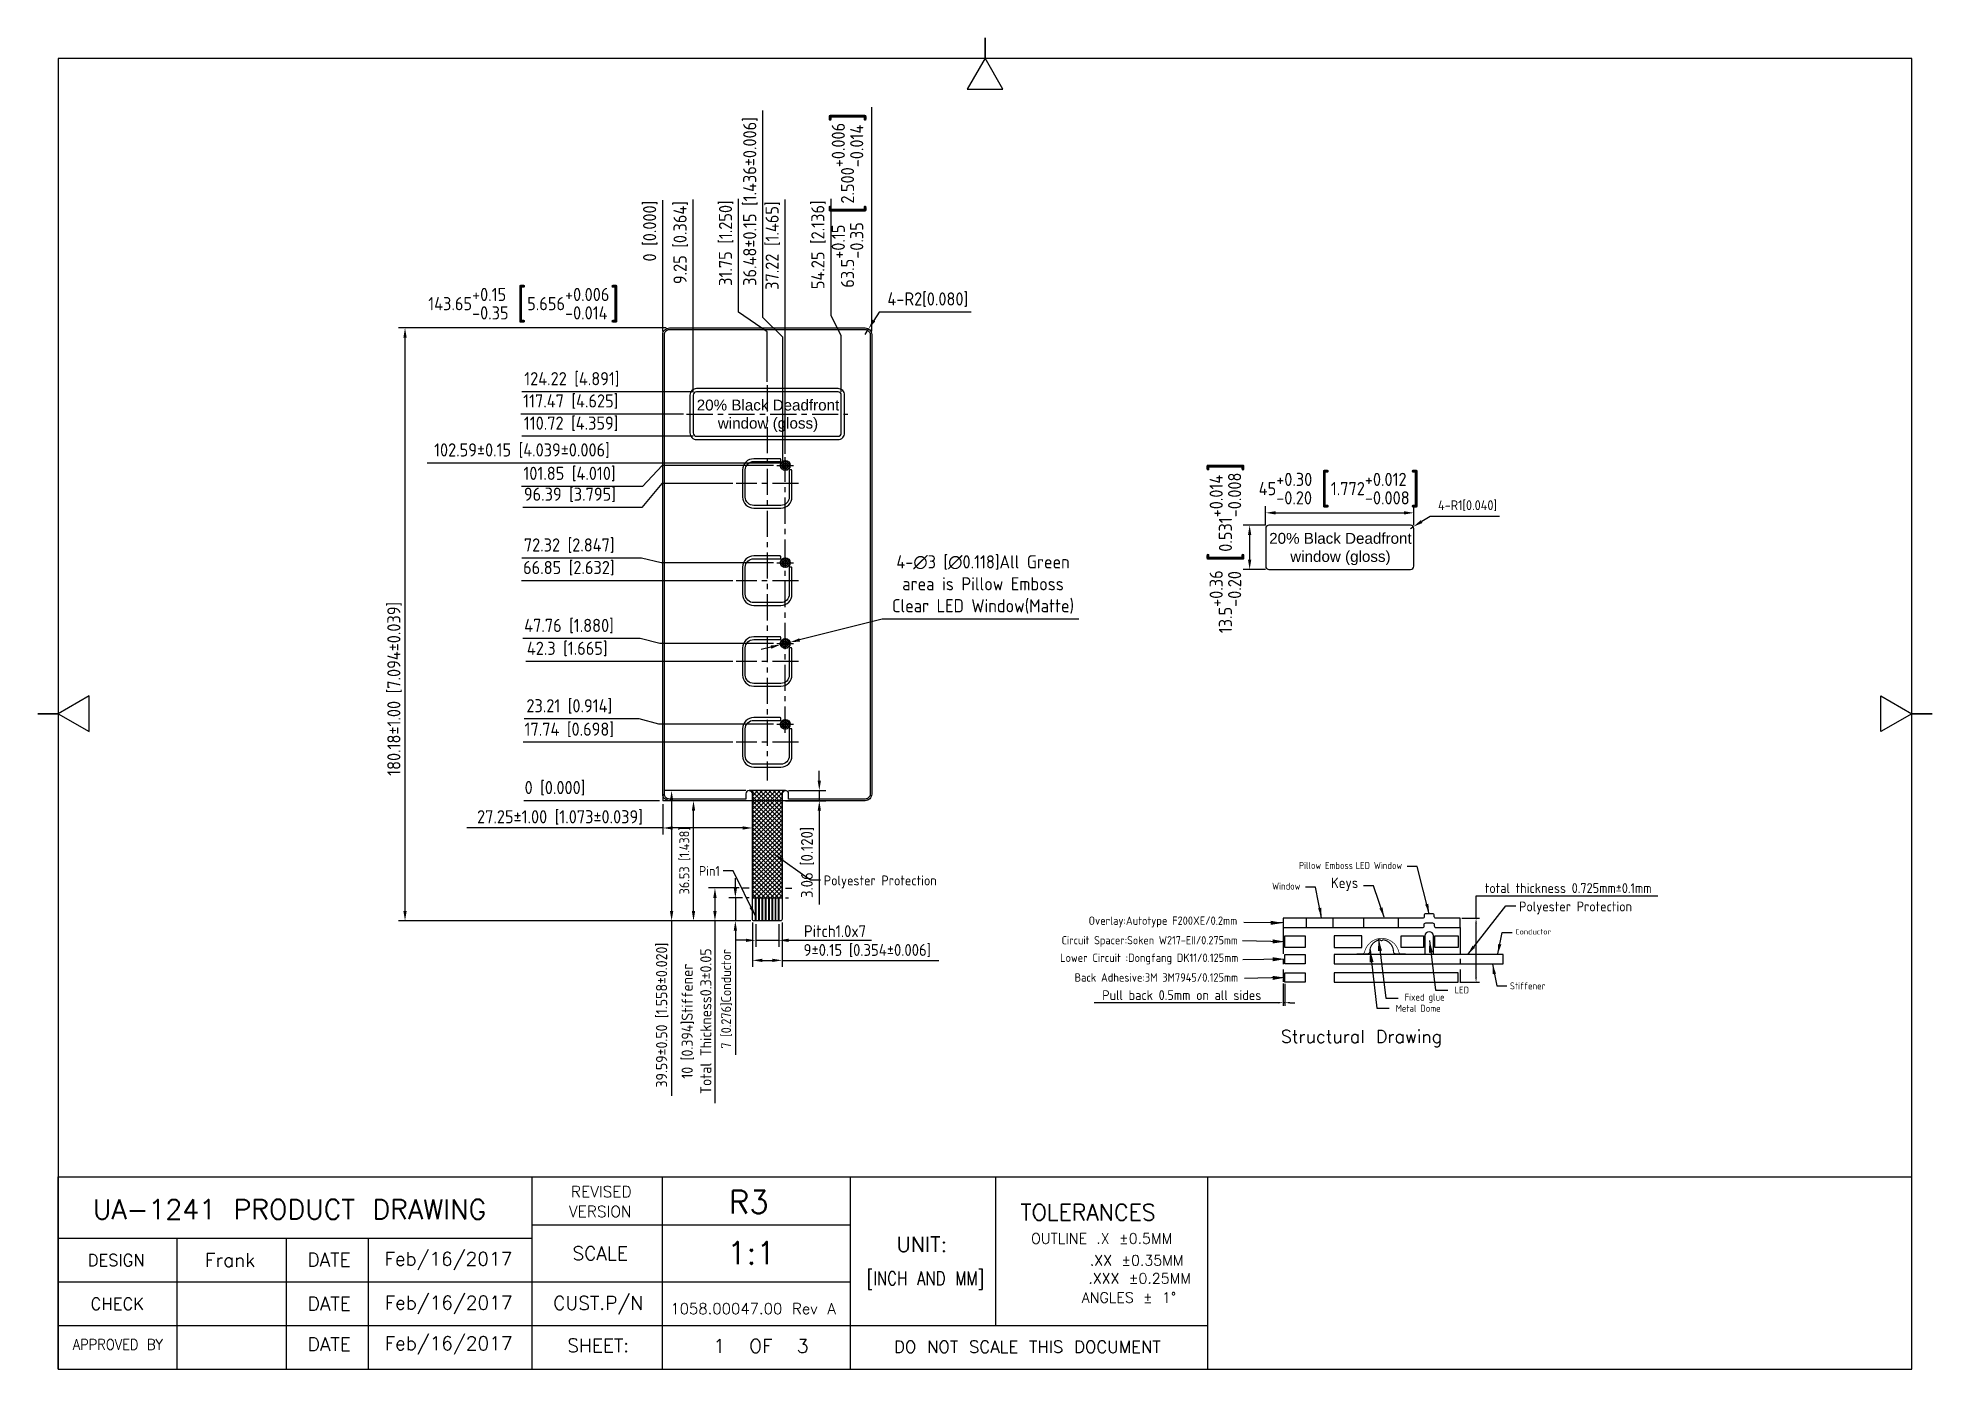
# Model space of a CAD drawing. Extents: x -6103 to 380, y -310 to 239.
# Drawn here: x -196 to 380, y -165 to 239 of the extents above; entities that cross this region are included whole.
import ezdxf
from ezdxf.enums import TextEntityAlignment as Align

# ---------------------------------------------------------------- set-up
doc = ezdxf.new("R2010")
doc.units = 0
doc.header["$LTSCALE"] = 0.25
doc.linetypes.add('CENTER', pattern=[50.8, 31.75, -6.35, 6.35, -6.35])
doc.layers.get('0').update_dxf_attribs({"linetype": 'CONTINUOUS'})
doc.layers.get('Defpoints').update_dxf_attribs({"linetype": 'CONTINUOUS'})
for name, color, linetype in [('CENTER', 1, 'CENTER'), ('circuit', 130, 'CONTINUOUS'), ('DIM', 6, 'CONTINUOUS'), ('Emboss', 3, 'CONTINUOUS'), ('MAIN', 7, 'CONTINUOUS'), ('OPP', 5, 'CONTINUOUS')]:
    doc.layers.add(name, color=color, linetype=linetype)
doc.styles.add('S1', font='txt.shx', dxfattribs={"bigfont": 'bigfont.shx'})
doc.styles.get("Standard").update_dxf_attribs({"font": 'ISOCP'})
doc.dimstyles.new('ISO-25_WS', dxfattribs={"dimtxt": 2.5, "dimasz": 2.5, "dimexe": 1.25, "dimexo": 0.625, "dimtad": 1, "dimdec": 4, "dimdsep": 46, "dimtxsty": 'Standard', "dimcen": 2.5, "dimadec": 0, "dimazin": 0, "dimtfac": 1, "dimtdec": 4, "dimtmove": 0, "dimatfit": 3, "dimfxl": 0, "dimtolj": 1, "dimtzin": 0, "dimarcsym": 0})

msp = doc.modelspace()

# ---------------------------------------------------------------- texts
at = {"style": 'S1'}
for s, height, p in [('UA-1241 PRODUCT DRAWING', 5.9774, (-178.999, -119.661)), ('TOLERANCES', 4.9155, (102.871, -120.029)), ('OUTLINE .X %%P0.5MM', 3.15093, (106.098, -127.117)), (' .XX %%P0.35MM', 3.15093, (121.135, -133.741)), ('   .XXX %%P0.25MM', 3.15093, (114.35, -139.251)), ('ANGLES %%p 1%%D', 3.15093, (121.478, -145.046))]:
    msp.add_text(s, height=height, dxfattribs=at).set_placement(p)
for s, height, p in [('REVISED ', 3.4135, (-22.977, -111.307)), ('R3', 6.897, (20.311, -114.442)), ('VERSION', 3.4135, (-24.821, -117.338)), ('1:1', 6.897, (21.104, -129.914)), ('UNIT:', 4.598, (72.889, -127.308)), ('DESIGN', 3.6469, (-171.926, -132.133)), ('Frank', 4.1382, (-137.335, -132.068)), ('DATE', 4.1382, (-107.262, -132.009)), ('Feb/16/2017', 4.1382, (-70.98, -132.009)), ('SCALE', 4.1382, (-24.839, -130.024)), ('CHECK', 3.6469, (-171.574, -145.422)), ('DATE', 4.1382, (-107.188, -145.33)), ('Feb/16/2017', 4.1382, (-70.906, -145.33)), ('CUST.P/N', 4.1382, (-25.48, -145.442)), ('1058.00047.00 Rev A', 3.31056, (21.609, -146.853)), ('Feb/16/2017', 4.1382, (-70.906, -157.641)), ('DATE', 4.1382, (-107.188, -157.641)), ('SHEET:', 4.1382, (-25.449, -158.042)), ('1  OF  3', 4.1382, (23.991, -158.167)), ('DO NOT SCALE THIS DOCUMENT', 3.6784, (104.949, -158.432))]:
    msp.add_text(s, height=height, dxfattribs=at).set_placement(p, align=Align.MIDDLE)
for s, height, width, p in [('[INCH AND MM]', 4.1382, 0.8, (73.966, -137.928)), ('APPROVED BY', 3.2186, 0.9, (-171.422, -157.733))]:
    msp.add_text(s, height=height, dxfattribs=dict(at, width=width)).set_placement(p, align=Align.MIDDLE)
at = {"layer": 'DIM', "style": 'S1'}
msp.add_text('Structural Drawing', height=3.8742, dxfattribs=at).set_placement((182.021, -66.115))
at = {"layer": 'DIM', "color": 3, "char_height": 3.3, "width": 69.02303, "attachment_point": 1, "style": 'S1'}
for insert in [(4.499, 129.339), (178.453, 88.845)]:
    msp.add_mtext('\\pt54.4;{\\fArial|b0|i0|c0|p34;20% Black Deadfront \\P     window (gloss)}', dxfattribs=dict(at, insert=insert))
at = {"layer": 'DIM'}
for s, insert, char_height, attachment_point in [('{\\Fisocp.shx|c1;Pillow Emboss\\f??|b0|i0|c0|p54; }LED Window', (218.827, -13.258), 2.112, 9), ('Pin1', (11.529, -15.367), 3, 9), ('{\\Fisocp.shx|c1;Keys}', (205.505, -20.005), 3.168, 9), (' Window', (187.905, -19.538), 2.112, 9), ('Overlay:Autotype F200XE/0.2mm', (168.74, -31.007), 2.54358, 9), ('{\\Fisocp.shx|c1;\\C6;Conductor}', (253.237, -31.474), 1.6896, 1), ('Lower Circuit :Dongfang DK11/0.125mm', (169.079, -42.276), 2.54358, 9), ('Fixed glue', (219.623, -52.517), 2.112, 4), ('LED', (234.78, -50.041), 2.112, 4), ('{\\Fisocp.shx|c1;\\C6;Stiffener}', (251.623, -47.724), 2.112, 1), ('{\\Fisocp.shx|c1;Metal Dome}', (216.916, -55.594), 2.112, 4)]:
    msp.add_mtext(s, dxfattribs=dict(at, insert=insert, char_height=char_height, attachment_point=attachment_point))
at = {"layer": 'DIM', "color": 1, "char_height": 3, "attachment_point": 7}
for insert in [(43.113, -19.15), (254.394, -27.06)]:
    msp.add_mtext('{\\Fisocp.shx|c1;\\C256;Polyester Protection}', dxfattribs=dict(at, insert=insert))
at = {"layer": 'DIM', "color": 3, "attachment_point": 9}
for s, insert, char_height in [('Circuit Spacer:Soken W217-EII/0.275mm', (168.912, -36.905), 2.48898), ('Back Adhesive:3M 3M7945/0.125mm', (169.02, -47.507), 2.54358)]:
    msp.add_mtext(s, dxfattribs=dict(at, insert=insert, char_height=char_height))

# ---------------------------------------------------------------- blocks, each defined once
blk = doc.blocks.new('*D0')
at = {"layer": 'Defpoints', "color": 0}
for p in [(3351.32, 299.45), (3373.09, 299.45), (3373.09, 299.45)]:
    blk.add_point(p, dxfattribs=at)
at = {"layer": 'DIM', "color": 0, "lineweight": -2}
blk.add_line((3372.09, 299.45), (3330.91, 299.45), dxfattribs=at)
at = {"layer": 'DIM', "color": 0, "insert": (3340.32, 303.25), "char_height": 4, "attachment_point": 5}
blk.add_mtext('\\A1;0 [0.000]', dxfattribs=at)
blk = doc.blocks.new('*D1')
at = {"layer": 'Defpoints', "color": 0}
for p in [(3360.27, 317.19), (3395.34, 317.19), (3373.09, 299.45)]:
    blk.add_point(p, dxfattribs=at)
at = {"layer": 'DIM', "color": 0, "lineweight": -2}
blk.add_line((3394.34, 317.19), (3330.66, 317.19), dxfattribs=at)
at = {"layer": 'DIM', "color": 0, "insert": (3344.66, 320.99), "char_height": 4, "attachment_point": 5}
blk.add_mtext('\\A1;17.74 [0.698]', dxfattribs=at)
blk = doc.blocks.new('*D2')
at = {"layer": 'Defpoints', "color": 0}
for p in [(3359.93, 324.29), (3407.77, 322.66), (3373.09, 299.45)]:
    blk.add_point(p, dxfattribs=at)
at = {"layer": 'DIM', "color": 0, "lineweight": -2}
for p, q in [((3365.93, 324.29), (3331.01, 324.29)), ((3371.93, 322.66), (3365.93, 324.29)), ((3406.77, 322.66), (3371.93, 322.66))]:
    blk.add_line(p, q, dxfattribs=at)
at = {"layer": 'DIM', "color": 0, "insert": (3344.67, 328.1), "char_height": 4, "attachment_point": 5}
blk.add_mtext('\\A1;23.21 [0.914]', dxfattribs=at)
blk = doc.blocks.new('*D3')
at = {"layer": 'Defpoints', "color": 0}
for p in [(3358.24, 341.75), (3395.34, 341.75), (3373.09, 299.45)]:
    blk.add_point(p, dxfattribs=at)
at = {"layer": 'DIM', "color": 0, "lineweight": -2}
blk.add_line((3394.34, 341.75), (3331.44, 341.75), dxfattribs=at)
at = {"layer": 'DIM', "color": 0, "insert": (3344.04, 345.55), "char_height": 4, "attachment_point": 5}
blk.add_mtext('\\A1;42.3 [1.665]', dxfattribs=at)
blk = doc.blocks.new('*D4')
at = {"layer": 'Defpoints', "color": 0}
for p in [(3360.18, 348.71), (3407.77, 347.21), (3373.09, 299.45)]:
    blk.add_point(p, dxfattribs=at)
at = {"layer": 'DIM', "color": 0, "lineweight": -2}
for p, q in [((3366.18, 348.71), (3330.58, 348.71)), ((3372.18, 347.21), (3366.18, 348.71)), ((3406.77, 347.21), (3372.18, 347.21))]:
    blk.add_line(p, q, dxfattribs=at)
at = {"layer": 'DIM', "color": 0, "insert": (3344.58, 352.51), "char_height": 4, "attachment_point": 5}
blk.add_mtext('\\A1;47.76 [1.880]', dxfattribs=at)
blk = doc.blocks.new('*D5')
at = {"layer": 'Defpoints', "color": 0}
for p in [(3360.44, 366.3), (3395.34, 366.3), (3373.09, 299.45)]:
    blk.add_point(p, dxfattribs=at)
at = {"layer": 'DIM', "color": 0, "lineweight": -2}
blk.add_line((3394.34, 366.3), (3330.2, 366.3), dxfattribs=at)
at = {"layer": 'DIM', "color": 0, "insert": (3344.52, 370.1), "char_height": 4, "attachment_point": 5}
blk.add_mtext('\\A1;66.85 [2.632]', dxfattribs=at)
blk = doc.blocks.new('*D6')
at = {"layer": 'Defpoints', "color": 0}
for p in [(3360.64, 373.15), (3407.77, 371.77), (3373.09, 299.45)]:
    blk.add_point(p, dxfattribs=at)
at = {"layer": 'DIM', "color": 0, "lineweight": -2}
for p, q in [((3366.64, 373.15), (3330.24, 373.15)), ((3372.64, 371.77), (3366.64, 373.15)), ((3406.77, 371.77), (3372.64, 371.77))]:
    blk.add_line(p, q, dxfattribs=at)
at = {"layer": 'DIM', "color": 0, "insert": (3344.64, 376.95), "char_height": 4, "attachment_point": 5}
blk.add_mtext('\\A1;72.32 [2.847]', dxfattribs=at)
blk = doc.blocks.new('*D7')
at = {"layer": 'Defpoints', "color": 0}
for p in [(3395.34, 395.84), (3360.75, 388.58), (3373.09, 299.45)]:
    blk.add_point(p, dxfattribs=at)
at = {"layer": 'DIM', "color": 0, "lineweight": -2}
for p, q in [((3372.75, 395.84), (3366.75, 388.58)), ((3394.34, 395.84), (3372.75, 395.84)), ((3366.75, 388.58), (3330.56, 388.58))]:
    blk.add_line(p, q, dxfattribs=at)
at = {"layer": 'DIM', "color": 0, "insert": (3344.85, 392.38), "char_height": 4, "attachment_point": 5}
blk.add_mtext('\\A1;96.39 [3.795]', dxfattribs=at)
blk = doc.blocks.new('*D8')
at = {"layer": 'Defpoints', "color": 0}
for p in [(3407.77, 401.3), (3360.93, 394.91), (3373.09, 299.45)]:
    blk.add_point(p, dxfattribs=at)
at = {"layer": 'DIM', "color": 0, "lineweight": -2}
for p, q in [((3372.93, 401.3), (3366.93, 394.91)), ((3406.77, 401.3), (3372.93, 401.3)), ((3366.93, 394.91), (3330.13, 394.91))]:
    blk.add_line(p, q, dxfattribs=at)
at = {"layer": 'DIM', "color": 0, "insert": (3344.73, 398.71), "char_height": 4, "attachment_point": 5}
blk.add_mtext('\\A1;101.85 [4.010]', dxfattribs=at)
blk = doc.blocks.new('*D9')
at = {"layer": 'Defpoints', "color": 0}
for p in [(3361.91, 416.92), (3380.34, 416.92), (3373.09, 299.45)]:
    blk.add_point(p, dxfattribs=at)
at = {"layer": 'DIM', "color": 0, "lineweight": -2}
blk.add_line((3379.34, 416.92), (3329.91, 416.92), dxfattribs=at)
at = {"layer": 'DIM', "color": 0, "insert": (3345.11, 420.72), "char_height": 4, "attachment_point": 5}
blk.add_mtext('\\A1;117.47 [4.625]', dxfattribs=at)
blk = doc.blocks.new('*D10')
at = {"layer": 'Defpoints', "color": 0}
for p in [(3363.22, 443.1), (3375.09, 443.1), (3373.09, 299.45)]:
    blk.add_point(p, dxfattribs=at)
at = {"layer": 'DIM', "color": 0, "lineweight": -2}
blk.add_line((3374.09, 443.1), (3300.42, 443.1), dxfattribs=at)
at = {"layer": 'DIM', "color": 0, "insert": (3331.02, 449.98), "char_height": 4, "attachment_point": 5}
blk.add_mtext('\\A1;143.65\\S+0.15^ -0.35; {\\o\\l\\H9.600000;[}5.656\\S+0.006^ -0.014;{\\o\\l\\H9.600000;]}', dxfattribs=at)
blk = doc.blocks.new('*D11')
at = {"layer": 'Defpoints', "color": 0}
for p in [(3373.09, 461.51), (3373.09, 441.1), (3373.09, 299.45)]:
    blk.add_point(p, dxfattribs=at)
at = {"layer": 'DIM', "color": 0, "lineweight": -2}
blk.add_line((3373.09, 442.1), (3373.09, 481.91), dxfattribs=at)
at = {"layer": 'DIM', "color": 0, "insert": (3369.29, 472.51), "char_height": 4, "attachment_point": 5, "rotation": 90}
blk.add_mtext('\\A1;0 [0.000]', dxfattribs=at)
blk = doc.blocks.new('*D12')
at = {"layer": 'Defpoints', "color": 0}
for p in [(3396.14, 453.87), (3404.84, 425.67), (3373.09, 299.45)]:
    blk.add_point(p, dxfattribs=at)
at = {"layer": 'DIM', "color": 0, "lineweight": -2}
for p, q in [((3396.14, 447.87), (3396.14, 482.27)), ((3404.84, 441.87), (3396.14, 447.87)), ((3404.84, 426.67), (3404.84, 441.87))]:
    blk.add_line(p, q, dxfattribs=at)
at = {"layer": 'DIM', "color": 0, "insert": (3392.34, 468.87), "char_height": 4, "attachment_point": 5, "rotation": 90}
blk.add_mtext('\\A1;31.75 [1.250]', dxfattribs=at)
blk = doc.blocks.new('*D13')
at = {"layer": 'Defpoints', "color": 0}
for p in [(3410.31, 452.5), (3410.31, 403.84), (3373.09, 299.45)]:
    blk.add_point(p, dxfattribs=at)
at = {"layer": 'DIM', "color": 0, "lineweight": -2}
blk.add_line((3410.31, 404.84), (3410.31, 482.1), dxfattribs=at)
at = {"layer": 'DIM', "color": 0, "insert": (3406.51, 468.1), "char_height": 4, "attachment_point": 5, "rotation": 90}
blk.add_mtext('\\A1;37.22 [1.465]', dxfattribs=at)
blk = doc.blocks.new('*D14')
at = {"layer": 'Defpoints', "color": 0}
for p in [(3436.59, 452.32), (3436.59, 441.1), (3373.09, 299.45)]:
    blk.add_point(p, dxfattribs=at)
at = {"layer": 'DIM', "color": 0, "lineweight": -2}
blk.add_line((3436.59, 442.1), (3436.59, 510.16), dxfattribs=at)
at = {"layer": 'DIM', "color": 0, "insert": (3429.71, 482.04), "char_height": 4, "attachment_point": 5, "rotation": 90}
blk.add_mtext('\\A1;63.5\\S+0.15^ -0.35; {\\o\\l\\H9.600000;[}2.500\\S+0.006^ -0.014;{\\o\\l\\H9.600000;]}', dxfattribs=at)
blk = doc.blocks.new('*D15')
at = {"layer": 'Defpoints', "color": 0}
for p in [(3382.34, 454.32), (3382.34, 422.67), (3373.09, 299.45)]:
    blk.add_point(p, dxfattribs=at)
at = {"layer": 'DIM', "color": 0, "lineweight": -2}
blk.add_line((3382.34, 423.67), (3382.34, 482.09), dxfattribs=at)
at = {"layer": 'DIM', "color": 0, "insert": (3378.54, 469.01), "char_height": 4, "attachment_point": 5, "rotation": 90}
blk.add_mtext('\\A1;9.25 [0.364]', dxfattribs=at)
blk = doc.blocks.new('*D16')
at = {"layer": 'Defpoints', "color": 0}
for p in [(3362.26, 423.67), (3383.34, 423.67), (3373.09, 299.45)]:
    blk.add_point(p, dxfattribs=at)
at = {"layer": 'DIM', "color": 0, "lineweight": -2}
blk.add_line((3382.34, 423.67), (3330.24, 423.67), dxfattribs=at)
at = {"layer": 'DIM', "color": 0, "insert": (3345.45, 427.47), "char_height": 4, "attachment_point": 5}
blk.add_mtext('\\A1;124.22 [4.891]', dxfattribs=at)
blk = doc.blocks.new('*D17')
at = {"layer": 'Defpoints', "color": 0}
for p in [(3424.21, 452.75), (3427.34, 422.67), (3373.09, 299.45)]:
    blk.add_point(p, dxfattribs=at)
at = {"layer": 'DIM', "color": 0, "lineweight": -2}
for p, q in [((3424.21, 446.75), (3424.21, 482.35)), ((3427.34, 440.75), (3424.21, 446.75)), ((3427.34, 423.67), (3427.34, 440.75))]:
    blk.add_line(p, q, dxfattribs=at)
at = {"layer": 'DIM', "color": 0, "insert": (3420.41, 468.35), "char_height": 4, "attachment_point": 5, "rotation": 90}
blk.add_mtext('\\A1;54.25 [2.136]', dxfattribs=at)
blk = doc.blocks.new('*D18')
at = {"layer": 'Defpoints', "color": 0}
for p in [(3361.82, 410.17), (3383.34, 410.17), (3373.09, 299.45)]:
    blk.add_point(p, dxfattribs=at)
at = {"layer": 'DIM', "color": 0, "lineweight": -2}
blk.add_line((3382.34, 410.17), (3330.21, 410.17), dxfattribs=at)
at = {"layer": 'DIM', "color": 0, "insert": (3345.22, 413.97), "char_height": 4, "attachment_point": 5}
blk.add_mtext('\\A1;110.72 [4.359]', dxfattribs=at)
blk = doc.blocks.new('*D19')
at = {"layer": 'Defpoints', "color": 0}
for p in [(3434.59, 441.1), (3435.64, 442.8)]:
    blk.add_point(p, dxfattribs=at)
at = {"layer": 'DIM', "color": 0, "lineweight": -2}
for p, q in [((3438.81, 447.9), (3437.23, 445.35)), ((3466.81, 447.9), (3438.81, 447.9)), ((3434.59, 441.1), (3435.64, 442.8))]:
    blk.add_line(p, q, dxfattribs=at)
at = {"layer": 'DIM', "color": 0}
blk.add_solid([(3436.8, 445.61), (3437.65, 445.08), (3435.64, 442.8)], dxfattribs=at)
at = {"layer": 'DIM', "color": 0, "insert": (3453.61, 451.7), "char_height": 4, "attachment_point": 5}
blk.add_mtext('\\A1;4-R2[0.080]', dxfattribs=at)
blk = doc.blocks.new('*D20')
at = {"layer": 'Defpoints', "color": 0}
for p in [(3601.29, 386.91), (3556.29, 382.18), (3601.29, 382.18)]:
    blk.add_point(p, dxfattribs=at)
at = {"layer": 'DIM', "color": 0, "lineweight": -2}
for p, q in [((3556.29, 383.18), (3556.29, 388.91)), ((3559.29, 386.91), (3598.29, 386.91)), ((3601.29, 383.18), (3601.29, 388.91))]:
    blk.add_line(p, q, dxfattribs=at)
at = {"layer": 'DIM', "color": 0}
for points in [[(3559.29, 387.41), (3559.29, 386.41), (3556.29, 386.91)], [(3598.29, 387.41), (3598.29, 386.41), (3601.29, 386.91)]]:
    blk.add_solid(points, dxfattribs=at)
at = {"layer": 'DIM', "color": 0, "insert": (3578.79, 393.79), "char_height": 4, "attachment_point": 5}
blk.add_mtext('\\A1;45\\S+0.30^ -0.20; {\\o\\l\\H9.600000;[}1.772\\S+0.012^ -0.008;{\\o\\l\\H9.600000;]}', dxfattribs=at)
blk = doc.blocks.new('*D21')
at = {"layer": 'Defpoints', "color": 0}
for p in [(3557.29, 383.18), (3551.42, 369.68), (3557.29, 369.68)]:
    blk.add_point(p, dxfattribs=at)
at = {"layer": 'DIM', "color": 0, "lineweight": -2}
for p, q in [((3556.29, 383.18), (3549.42, 383.18)), ((3551.42, 380.18), (3551.42, 372.68)), ((3556.29, 369.68), (3549.42, 369.68))]:
    blk.add_line(p, q, dxfattribs=at)
at = {"layer": 'DIM', "color": 0}
for points in [[(3550.92, 380.18), (3551.92, 380.18), (3551.42, 383.18)], [(3550.92, 372.68), (3551.92, 372.68), (3551.42, 369.68)]]:
    blk.add_solid(points, dxfattribs=at)
at = {"layer": 'DIM', "color": 0, "insert": (3544.54, 376.43), "char_height": 4, "attachment_point": 5, "rotation": 90}
blk.add_mtext('\\A1;13.5\\S+0.36^ -0.20; {\\o\\l\\H9.600000;[}0.531\\S+0.014^ -0.008;{\\o\\l\\H9.600000;]}', dxfattribs=at)
blk = doc.blocks.new('*D22')
at = {"layer": 'Defpoints', "color": 0}
for p in [(3600.29, 382.18), (3601.15, 382.7)]:
    blk.add_point(p, dxfattribs=at)
at = {"layer": 'DIM', "color": 0, "lineweight": -2}
for p, q in [((3606.27, 385.83), (3603.71, 384.26)), ((3627.37, 385.83), (3606.27, 385.83)), ((3600.29, 382.18), (3601.15, 382.7))]:
    blk.add_line(p, q, dxfattribs=at)
at = {"layer": 'DIM', "color": 0}
blk.add_solid([(3603.45, 384.69), (3603.97, 383.84), (3601.15, 382.7)], dxfattribs=at)
at = {"layer": 'DIM', "color": 0, "insert": (3617.62, 389.08), "char_height": 3, "attachment_point": 5}
blk.add_mtext('\\A1;4-R1[0.040]', dxfattribs=at)
blk = doc.blocks.new('*D23')
at = {"layer": 'Defpoints', "color": 0}
for p in [(3408.85, 346.85), (3411.76, 347.58)]:
    blk.add_point(p, dxfattribs=at)
at = {"layer": 'DIM', "color": 0, "lineweight": -2}
for p, q in [((3439.71, 354.59), (3414.67, 348.31)), ((3499.49, 354.59), (3439.71, 354.59)), ((3405.94, 346.12), (3403.03, 345.39)), ((3408.85, 346.85), (3411.76, 347.58))]:
    blk.add_line(p, q, dxfattribs=at)
at = {"layer": 'DIM', "color": 0}
for points in [[(3405.82, 346.6), (3406.06, 345.63), (3408.85, 346.85)], [(3414.55, 348.79), (3414.79, 347.82), (3411.76, 347.58)]]:
    blk.add_solid(points, dxfattribs=at)
at = {"layer": 'DIM', "color": 0, "insert": (3470.4, 365.16), "char_height": 4, "attachment_point": 5}
blk.add_mtext('\\A1;4-∅3 [∅0.118]{\\C6;All Green \\Parea is Pillow Emboss\\P\\Fisocp.shx|c1;\\C3;Clear LED Window(Matte)}', dxfattribs=at)
blk = doc.blocks.new('*D24')
at = {"layer": 'Defpoints', "color": 0}
for p in [(3409.34, 299.45), (3410.34, 302.51), (3420.65, 299.45)]:
    blk.add_point(p, dxfattribs=at)
at = {"layer": 'DIM', "color": 0, "lineweight": -2}
for p, q in [((3420.65, 305.51), (3420.65, 308.51)), ((3410.34, 299.45), (3422.65, 299.45)), ((3411.34, 302.51), (3422.65, 302.51)), ((3420.65, 302.51), (3420.65, 299.45)), ((3420.65, 296.45), (3420.65, 267.93))]:
    blk.add_line(p, q, dxfattribs=at)
at = {"layer": 'DIM', "color": 0}
for points in [[(3420.15, 305.51), (3421.15, 305.51), (3420.65, 302.51)], [(3420.15, 296.45), (3421.15, 296.45), (3420.65, 299.45)]]:
    blk.add_solid(points, dxfattribs=at)
at = {"layer": 'DIM', "color": 0, "insert": (3417.07, 280.69), "char_height": 3.6, "attachment_point": 5, "rotation": 90}
blk.add_mtext('\\A1;3.06 [0.120]', dxfattribs=at)
blk = doc.blocks.new('*D25')
at = {"layer": 'Defpoints', "color": 0}
for p in [(3375.77, 302.51), (3399.34, 302.51), (3400.84, 262.93)]:
    blk.add_point(p, dxfattribs=at)
at = {"layer": 'DIM', "color": 0, "lineweight": -2}
for p, q in [((3398.34, 302.51), (3373.77, 302.51)), ((3375.77, 299.51), (3375.77, 265.93)), ((3399.84, 262.93), (3373.77, 262.93)), ((3375.77, 262.93), (3375.77, 209.82))]:
    blk.add_line(p, q, dxfattribs=at)
at = {"layer": 'DIM', "color": 0}
for points in [[(3375.27, 299.51), (3376.27, 299.51), (3375.77, 302.51)], [(3375.27, 265.93), (3376.27, 265.93), (3375.77, 262.93)]]:
    blk.add_solid(points, dxfattribs=at)
at = {"layer": 'DIM', "color": 0, "insert": (3372.9, 234.3), "char_height": 3.4, "attachment_point": 5, "rotation": 90}
blk.add_mtext('\\A1;39.59±0.50 [1.558±0.020]', dxfattribs=at)
blk = doc.blocks.new('*D26')
at = {"layer": 'Defpoints', "color": 0}
for p in [(3395.14, 269.93), (3398.34, 269.93), (3400.84, 262.93)]:
    blk.add_point(p, dxfattribs=at)
at = {"layer": 'DIM', "color": 0, "lineweight": -2}
for p, q in [((3395.14, 272.93), (3395.14, 275.93)), ((3397.34, 269.93), (3393.14, 269.93)), ((3395.14, 269.93), (3395.14, 262.93)), ((3399.84, 262.93), (3393.14, 262.93)), ((3395.14, 259.93), (3395.14, 222.23))]:
    blk.add_line(p, q, dxfattribs=at)
at = {"layer": 'DIM', "color": 0}
for points in [[(3394.64, 272.93), (3395.64, 272.93), (3395.14, 269.93)], [(3394.64, 259.93), (3395.64, 259.93), (3395.14, 262.93)]]:
    blk.add_solid(points, dxfattribs=at)
at = {"layer": 'DIM', "color": 0, "insert": (3392.49, 239.28), "char_height": 3, "attachment_point": 5, "rotation": 90}
blk.add_mtext('\\A1;7 [0.276]{\\Fisocp.shx|c1;Conductor}', dxfattribs=at)
blk = doc.blocks.new('*D27')
at = {"layer": 'Defpoints', "color": 0}
for p in [(3397.34, 272.93), (3388.94, 262.93), (3400.84, 262.93)]:
    blk.add_point(p, dxfattribs=at)
at = {"layer": 'DIM', "color": 0, "lineweight": -2}
for p, q in [((3396.34, 272.93), (3386.94, 272.93)), ((3388.94, 269.93), (3388.94, 265.93)), ((3399.84, 262.93), (3386.94, 262.93)), ((3388.94, 262.93), (3388.94, 207.58))]:
    blk.add_line(p, q, dxfattribs=at)
at = {"layer": 'DIM', "color": 0}
for points in [[(3388.44, 269.93), (3389.44, 269.93), (3388.94, 272.93)], [(3388.44, 265.93), (3389.44, 265.93), (3388.94, 262.93)]]:
    blk.add_solid(points, dxfattribs=at)
at = {"layer": 'DIM', "color": 0, "insert": (3383.33, 232.46), "char_height": 3.4, "attachment_point": 5, "rotation": 90}
blk.add_mtext('\\A1;10 [0.394]{\\Fisocp.shx|c1;Stiffener\\PTotal Thickness0.3%%p0.05}', dxfattribs=at)
blk = doc.blocks.new('*D28')
at = {"layer": 'Defpoints', "color": 0}
for p in [(3400.34, 263.43), (3409.34, 263.43), (3409.34, 250.94)]:
    blk.add_point(p, dxfattribs=at)
at = {"layer": 'DIM', "color": 0, "lineweight": -2}
for p, q in [((3400.34, 262.43), (3400.34, 248.94)), ((3409.34, 262.43), (3409.34, 248.94)), ((3403.34, 250.94), (3406.34, 250.94)), ((3409.34, 250.94), (3456.98, 250.94))]:
    blk.add_line(p, q, dxfattribs=at)
at = {"layer": 'DIM', "color": 0}
for points in [[(3403.34, 251.44), (3403.34, 250.44), (3400.34, 250.94)], [(3406.34, 251.44), (3406.34, 250.44), (3409.34, 250.94)]]:
    blk.add_solid(points, dxfattribs=at)
at = {"layer": 'DIM', "color": 0, "insert": (3435.21, 253.92), "char_height": 3.6, "attachment_point": 5}
blk.add_mtext('\\A1;9±0.15 [0.354±0.006]', dxfattribs=at)
blk = doc.blocks.new('*D29')
at = {"layer": 'Defpoints', "color": 0}
for p in [(3401.34, 262.93), (3408.34, 262.93), (3408.34, 257.03)]:
    blk.add_point(p, dxfattribs=at)
at = {"layer": 'DIM', "color": 0, "lineweight": -2}
for p, q in [((3401.34, 261.93), (3401.34, 255.03)), ((3408.34, 261.93), (3408.34, 255.03)), ((3398.34, 257.03), (3395.34, 257.03)), ((3401.34, 257.03), (3408.34, 257.03)), ((3411.34, 257.03), (3436.5, 257.03))]:
    blk.add_line(p, q, dxfattribs=at)
at = {"layer": 'DIM', "color": 0}
for points in [[(3398.34, 257.53), (3398.34, 256.53), (3401.34, 257.03)], [(3411.34, 257.53), (3411.34, 256.53), (3408.34, 257.03)]]:
    blk.add_solid(points, dxfattribs=at)
at = {"layer": 'DIM', "color": 0, "insert": (3425.42, 259.83), "char_height": 3.6, "attachment_point": 5}
blk.add_mtext('\\A1;Pitch1.0x7', dxfattribs=at)
blk = doc.blocks.new('*D30')
at = {"layer": 'Defpoints', "color": 0}
for p in [(3561.57, 244.42), (3562.15, 244.29), (3561.57, 238.08)]:
    blk.add_point(p, dxfattribs=at)
at = {"layer": 'DIM', "color": 0, "lineweight": -2}
for p, q in [((3561.57, 243.92), (3561.57, 237.08)), ((3562.15, 243.79), (3562.15, 237.08)), ((3560.07, 238.08), (3504.21, 238.08)), ((3562.15, 238.08), (3561.57, 238.08)), ((3563.65, 238.08), (3565.15, 238.08))]:
    blk.add_line(p, q, dxfattribs=at)
at = {"layer": 'DIM', "color": 0}
for points in [[(3560.07, 238.33), (3560.07, 237.83), (3561.57, 238.08)], [(3563.65, 238.33), (3563.65, 237.83), (3562.15, 238.08)]]:
    blk.add_solid(points, dxfattribs=at)
at = {"layer": 'DIM', "color": 0, "insert": (3529.95, 240.38), "char_height": 3, "attachment_point": 5}
blk.add_mtext('\\A1;{\\C3; Pull back 0.5mm on all sides}', dxfattribs=at)
blk = doc.blocks.new('*D31')
at = {"layer": 'Defpoints', "color": 0}
for p in [(3615.39, 263.72), (3620.22, 263.72), (3614.75, 244.29)]:
    blk.add_point(p, dxfattribs=at)
at = {"layer": 'DIM', "color": 0, "lineweight": -2}
for p, q in [((3620.22, 263.72), (3620.22, 270.59)), ((3620.22, 270.59), (3675.44, 270.59)), ((3615.89, 263.72), (3621.22, 263.72)), ((3620.22, 245.79), (3620.22, 262.22)), ((3615.25, 244.29), (3621.22, 244.29))]:
    blk.add_line(p, q, dxfattribs=at)
at = {"layer": 'DIM', "color": 0}
for points in [[(3619.97, 262.22), (3620.47, 262.22), (3620.22, 263.72)], [(3619.97, 245.79), (3620.47, 245.79), (3620.22, 244.29)]]:
    blk.add_solid(points, dxfattribs=at)
at = {"layer": 'DIM', "color": 0, "insert": (3648.23, 272.9), "char_height": 3, "attachment_point": 5}
blk.add_mtext('\\A1;total thickness 0.725mm%%p0.1mm', dxfattribs=at)
blk = doc.blocks.new('*D32')
at = {"layer": 'Defpoints', "color": 0}
for p in [(3403.51, 452.31), (3409.57, 401.3), (3373.09, 299.45)]:
    blk.add_point(p, dxfattribs=at)
at = {"layer": 'DIM', "color": 0, "lineweight": -2}
for p, q in [((3403.51, 446.31), (3403.51, 509.11)), ((3409.57, 440.31), (3403.51, 446.31)), ((3409.57, 402.3), (3409.57, 440.31))]:
    blk.add_line(p, q, dxfattribs=at)
at = {"layer": 'DIM', "color": 0, "insert": (3399.71, 481.51), "char_height": 4, "attachment_point": 5, "rotation": 90}
blk.add_mtext('\\A1;36.48±0.15 [1.436±0.006]', dxfattribs=at)
blk = doc.blocks.new('*D33')
at = {"layer": 'Defpoints', "color": 0}
for p in [(3360.69, 402.03), (3410.31, 402.04), (3373.09, 299.45)]:
    blk.add_point(p, dxfattribs=at)
at = {"layer": 'DIM', "color": 0, "lineweight": -2}
for p, q in [((3366.69, 402.03), (3301.47, 402.03)), ((3372.69, 402.04), (3366.69, 402.03)), ((3409.31, 402.04), (3372.69, 402.04))]:
    blk.add_line(p, q, dxfattribs=at)
at = {"layer": 'DIM', "color": 0, "insert": (3330.28, 405.83), "char_height": 4, "attachment_point": 5}
blk.add_mtext('\\A1;102.59±0.15 [4.039±0.006]', dxfattribs=at)
blk = doc.blocks.new('*D34')
at = {"layer": 'Defpoints', "color": 0}
for p in [(3294.76, 443.1), (3375.09, 443.1), (3400.84, 262.93)]:
    blk.add_point(p, dxfattribs=at)
at = {"layer": 'DIM', "color": 0, "lineweight": -2}
for p, q in [((3374.09, 443.1), (3292.76, 443.1)), ((3294.76, 265.93), (3294.76, 440.1)), ((3399.84, 262.93), (3292.76, 262.93))]:
    blk.add_line(p, q, dxfattribs=at)
at = {"layer": 'DIM', "color": 0}
for points in [[(3294.26, 440.1), (3295.26, 440.1), (3294.76, 443.1)], [(3294.26, 265.93), (3295.26, 265.93), (3294.76, 262.93)]]:
    blk.add_solid(points, dxfattribs=at)
at = {"layer": 'DIM', "color": 0, "insert": (3291.56, 333.43), "char_height": 4, "attachment_point": 5, "rotation": 90}
blk.add_mtext('\\A1;180.18±1.00 [7.094±0.039]', dxfattribs=at)
blk = doc.blocks.new('*D35')
at = {"layer": 'Defpoints', "color": 0}
for p in [(3373.09, 299.45), (3400.34, 299.45), (3400.34, 291.17)]:
    blk.add_point(p, dxfattribs=at)
at = {"layer": 'DIM', "color": 0, "lineweight": -2}
for p, q in [((3373.09, 298.45), (3373.09, 289.17)), ((3400.34, 298.45), (3400.34, 289.17)), ((3373.09, 291.17), (3313.57, 291.17)), ((3397.34, 291.17), (3376.09, 291.17))]:
    blk.add_line(p, q, dxfattribs=at)
at = {"layer": 'DIM', "color": 0}
for points in [[(3376.09, 291.67), (3376.09, 290.67), (3373.09, 291.17)], [(3397.34, 291.67), (3397.34, 290.67), (3400.34, 291.17)]]:
    blk.add_solid(points, dxfattribs=at)
at = {"layer": 'DIM', "color": 0, "insert": (3341.83, 294.37), "char_height": 4, "attachment_point": 5}
blk.add_mtext('\\A1;27.25±1.00 [1.073±0.039]', dxfattribs=at)
blk = doc.blocks.new('*D36')
at = {"layer": 'Defpoints', "color": 0}
for p in [(3382.42, 299.45), (3404.84, 299.45), (3400.84, 262.93)]:
    blk.add_point(p, dxfattribs=at)
at = {"layer": 'DIM', "color": 0, "lineweight": -2}
for p, q in [((3403.84, 299.45), (3380.42, 299.45)), ((3382.42, 265.93), (3382.42, 296.45)), ((3399.84, 262.93), (3380.42, 262.93))]:
    blk.add_line(p, q, dxfattribs=at)
at = {"layer": 'DIM', "color": 0}
for points in [[(3381.92, 296.45), (3382.92, 296.45), (3382.42, 299.45)], [(3381.92, 265.93), (3382.92, 265.93), (3382.42, 262.93)]]:
    blk.add_solid(points, dxfattribs=at)
at = {"layer": 'DIM', "color": 0, "insert": (3379.77, 281.19), "char_height": 3, "attachment_point": 5, "rotation": 90}
blk.add_mtext('\\A1;36.53 [1.438]', dxfattribs=at)

# ---------------------------------------------------------------- dimensions: what is measured, and where the dimension line sits
at = {"layer": 'DIM', "color": 3}
for feature_location, offset, dtype, override, picture, middle in [((57.68, 149.128), (0, 11.224), 1, {"dimscale": 20, "dimtxt": 0.2, "dimasz": 0.15, "dimexe": 0.1, "dimexo": 0.05, "dimgap": 0.08, "dimdec": 2, "dimcen": 0.3, "dimtol": 1, "dimtp": 0.15, "dimtm": 0.35, "dimtdec": 2}, '*D14', (50.8, 190.071)), ((30.656, 109.331), (-6.057, 51.01), 1, {"dimscale": 20, "dimtxt": 0.2, "dimasz": 0.15, "dimexe": 0.1, "dimexo": 0.05, "dimgap": 0.08, "dimdec": 2, "dimcen": 0.3, "dimtol": 1, "dimlim": 0, "dimtp": 0.15, "dimtm": 0.15, "dimtdec": 2}, '*D32', (20.8, 189.541)), ((-3.82, 151.128), (-11.871, 0), 0, {"dimscale": 20, "dimtxt": 0.2, "dimasz": 0.15, "dimexe": 0.1, "dimexo": 0.05, "dimgap": 0.08, "dimdec": 2, "dimcen": 0.3, "dimtol": 1, "dimtp": 0.15, "dimtm": 0.35, "dimtdec": 2}, '*D10', (-47.89, 158.008)), ((31.397, 110.072), (-49.611, -0.014), 0, {"dimscale": 20, "dimtxt": 0.2, "dimasz": 0.15, "dimexe": 0.1, "dimexo": 0.05, "dimgap": 0.08, "dimdec": 2, "dimcen": 0.3, "dimtol": 1, "dimtp": 0.15, "dimtm": 0.15, "dimtdec": 2}, '*D33', (-48.628, 113.858))]:
    dim = msp.add_ordinate_dim(feature_location=feature_location, offset=offset, dtype=dtype, origin=(-5.82, 7.478), dimstyle='ISO-25_WS', override=override, dxfattribs=at)
    dim.commit()
    dim.dimension.update_dxf_attribs({"geometry": picture, "text_midpoint": middle, "insert": (-3378.909, -291.973)})
at = {"layer": 'DIM'}
for feature_location, offset, dtype, origin, picture, middle, set_off in [((3.43, 130.7), (0, 31.652), 1, (-5.82, 7.478), '*D15', (-0.37, 177.035), (-3378.909, -291.973)), ((48.43, 130.7), (-3.129, 30.075), 1, (-5.82, 7.478), '*D17', (41.5, 176.375), (-3378.909, -291.973)), ((25.93, 133.7), (-8.701, 28.196), 1, (-5.82, 7.478), '*D12', (13.429, 176.896), (-3378.909, -291.973)), ((31.397, 111.867), (0, 48.658), 1, (-5.82, 7.478), '*D13', (27.597, 176.125), (-3378.909, -291.973)), ((-5.820295403, 149.128411417), (0, 20.406800261), 1, (-5.820295403, 7.478411417), '*D11', (-9.620295403, 180.536786482), (-3378.908662392, -291.972623842)), ((4.43, 131.7), (-21.083, 0), 0, (-5.82, 7.478), '*D16', (-33.46, 135.501), (-3378.909, -291.973)), ((1.43, 124.95), (-18.425, 0), 0, (-5.82, 7.478), '*D9', (-33.796, 128.75), (-3378.909, -291.973)), ((4.43, 118.2), (-21.513, 0), 0, (-5.82, 7.478), '*D18', (-33.691, 122.001), (-3378.909, -291.973)), ((28.861, 109.331), (-46.842, -6.398), 0, (-5.82, 7.478), '*D8', (-34.181, 106.733), (-3378.909, -291.973)), ((16.43, 103.864), (-34.587, -7.258), 0, (-5.82, 7.478), '*D7', (-34.055, 100.407), (-3378.909, -291.973)), ((28.861, 79.797), (-47.128, 1.385), 0, (-5.82, 7.478), '*D6', (-34.267, 84.982), (-3378.909, -291.973)), ((16.43, 74.33), (-34.894, 0), 0, (-5.82, 7.478), '*D5', (-34.385, 78.13), (-3378.909, -291.973)), ((28.861, 55.241), (-47.59, 1.497), 0, (-5.82, 7.478), '*D4', (-34.329, 60.538), (-3378.909, -291.973)), ((16.43, 49.774), (-37.096, 0), 0, (-5.82, 7.478), '*D3', (-34.867, 53.574), (-3378.909, -291.973)), ((28.861, 30.685), (-47.845, 1.637), 0, (-5.82, 7.478), '*D2', (-34.241, 36.123), (-3378.909, -291.973)), ((16.43, 25.218), (-35.068, 0), 0, (-5.82, 7.478), '*D1', (-34.245, 29.019), (-3378.909, -291.973)), ((-5.820295403, 7.478411417), (-21.771309774, 0), 0, (-5.820295403, 7.478411417), '*D0', (-38.59317998, 11.278411417), (-3378.908662392, -291.972623842))]:
    dim = msp.add_ordinate_dim(feature_location=feature_location, offset=offset, dtype=dtype, origin=origin, dimstyle='ISO-25_WS', override={"dimscale": 20, "dimtxt": 0.2, "dimasz": 0.15, "dimexe": 0.1, "dimexo": 0.05, "dimgap": 0.08, "dimdec": 2, "dimcen": 0.3, "dimtdec": 2}, dxfattribs=at)
    dim.commit()
    dim.dimension.update_dxf_attribs({"geometry": picture, "text_midpoint": middle, "insert": set_off})
for center, mpoint, text, override, picture, middle in [((55.68, 149.128), (56.736, 150.827), '4-R2[0.080]', {"dimscale": 20, "dimtxt": 0.2, "dimasz": 0.15, "dimexe": 0.1, "dimexo": 0.05, "dimgap": 0.08, "dimtoh": 1, "dimdec": 2, "dimcen": 0.3, "dimtdec": 2}, '*D19', (74.703, 159.723)), ((221.384, 90.206), (222.238, 90.727), '4-R1[0.040]', {"dimscale": 20, "dimtxt": 0.15, "dimasz": 0.15, "dimexe": 0.1, "dimexo": 0.05, "dimgap": 0.08, "dimtoh": 1, "dimdec": 2, "dimcen": 0.3, "dimtdec": 2}, '*D22', (238.708, 97.104))]:
    dim = msp.add_radius_dim(center=center, mpoint=mpoint, text=text, dimstyle='ISO-25_WS', override=override, dxfattribs=at)
    dim.commit()
    dim.dimension.update_dxf_attribs({"geometry": picture, "text_midpoint": middle, "insert": (-3378.909, -291.973)})
at = {"layer": 'DIM', "color": 3}
dim = msp.add_linear_dim(base=(-84.1451, 151.1284), p1=(21.9297, -29.0468), p2=(-3.8203, 151.1284), angle=90, dimstyle='ISO-25_WS', override={"dimscale": 20, "dimtxt": 0.2, "dimasz": 0.15, "dimexe": 0.1, "dimexo": 0.05, "dimgap": 0.05, "dimtoh": 1, "dimdec": 2, "dimcen": 0.3, "dimtol": 1, "dimlim": 0, "dimtp": 1, "dimtm": 1, "dimtdec": 2}, dxfattribs=at)
dim.commit()
dim.dimension.update_dxf_attribs({"geometry": '*D34', "text_midpoint": (-84.1451, 41.4534), "dimtype": 128, "insert": (-3378.9087, -291.9726)})
at = {"layer": 'DIM'}
for base, p1, p2, override, picture, middle, set_off in [((172.507, 77.706), (178.384, 91.206), (178.384, 77.706), {"dimscale": 20, "dimtxt": 0.2, "dimasz": 0.15, "dimexe": 0.1, "dimexo": 0.05, "dimgap": 0.08, "dimdec": 2, "dimcen": 0.3, "dimtol": 1, "dimlim": 0, "dimtp": 0.36, "dimtm": 0.2, "dimtdec": 2}, '*D21', (172.507, 84.456), (-3378.909, -291.973)), ((41.737, 7.478), (31.43, 10.538), (30.43, 7.478), {"dimscale": 20, "dimtxt": 0.18, "dimasz": 0.15, "dimexe": 0.1, "dimexo": 0.05, "dimgap": 0.08, "dimdec": 2, "dimcen": 0.3, "dimtdec": 2}, '*D24', (41.737, -11.282), (-3378.909, -291.973)), ((-3.1359, 10.5383), (21.9297, -29.0468), (20.4297, 10.5383), {"dimscale": 20, "dimtxt": 0.17, "dimasz": 0.15, "dimexe": 0.1, "dimexo": 0.05, "dimgap": 0.05, "dimdec": 2, "dimcen": 0.3, "dimtol": 1, "dimlim": 0, "dimtp": 0.5, "dimtm": 0.5, "dimtdec": 2}, '*D25', (-3.1359, -57.6764), (-3378.9087, -291.9726))]:
    dim = msp.add_linear_dim(base=base, p1=p1, p2=p2, angle=90, dimstyle='ISO-25_WS', override=override, dxfattribs=at)
    dim.commit()
    dim.dimension.update_dxf_attribs({"geometry": picture, "text_midpoint": middle, "dimtype": 128, "insert": set_off})
dim = msp.add_diameter_dim_2p(p1=(29.942, 54.876), p2=(32.852, 55.606), text='4-<>{\\C6;All Green \\Parea is Pillow Emboss\\P\\Fisocp.shx|c1;\\C3;Clear LED Window(Matte)}', dimstyle='ISO-25_WS', override={"dimscale": 20, "dimtxt": 0.2, "dimasz": 0.15, "dimexe": 0.1, "dimexo": 0.05, "dimgap": 0.08, "dimtoh": 1, "dimdec": 2, "dimcen": 0.3, "dimtdec": 2}, dxfattribs=at)
dim.commit()
dim.dimension.update_dxf_attribs({"geometry": '*D23', "text_midpoint": (60.801, 62.621), "dimtype": 131, "insert": (-3378.909, -291.973)})
for base, p1, p2, override, picture, middle in [((222.384, 94.935), (177.384, 90.206), (222.384, 90.206), {"dimscale": 20, "dimtxt": 0.2, "dimasz": 0.15, "dimexe": 0.1, "dimexo": 0.05, "dimgap": 0.08, "dimtoh": 1, "dimdec": 2, "dimcen": 0.3, "dimtol": 1, "dimlim": 0, "dimtp": 0.3, "dimtm": 0.2, "dimtdec": 2}, '*D20', (199.884, 94.935)), ((30.43, -41.034), (21.43, -28.547), (30.43, -28.547), {"dimscale": 20, "dimtxt": 0.18, "dimasz": 0.15, "dimexe": 0.1, "dimexo": 0.05, "dimgap": 0.05, "dimtoh": 1, "dimdec": 2, "dimcen": 0.3, "dimtol": 1, "dimlim": 0, "dimtp": 0.15, "dimtm": 0.15, "dimtdec": 2}, '*D28', (56.3, -41.034))]:
    dim = msp.add_linear_dim(base=base, p1=p1, p2=p2, dimstyle='ISO-25_WS', override=override, dxfattribs=at)
    dim.commit()
    dim.dimension.update_dxf_attribs({"geometry": picture, "text_midpoint": middle, "dimtype": 128, "insert": (-3378.909, -291.973)})
at = {"layer": 'DIM', "color": 3}
dim = msp.add_linear_dim(base=(21.43, -0.807), p1=(-5.82, 7.478), p2=(21.43, 7.478), dimstyle='ISO-25_WS', override={"dimscale": 20, "dimtxt": 0.2, "dimasz": 0.15, "dimexe": 0.1, "dimexo": 0.05, "dimgap": 0.05, "dimtoh": 1, "dimdec": 2, "dimcen": 0.3, "dimtol": 1, "dimtp": 1, "dimtm": 1, "dimtdec": 2}, dxfattribs=at)
dim.commit()
dim.dimension.update_dxf_attribs({"geometry": '*D35', "text_midpoint": (-37.078, -0.807), "dimtype": 128, "insert": (-3378.909, -291.973)})
at = {"layer": 'DIM'}
dim = msp.add_linear_dim(base=(3.5073, 7.4784), p1=(21.9297, -29.0468), p2=(25.9297, 7.4784), angle=90, dimstyle='ISO-25_WS', override={"dimscale": 20, "dimtxt": 0.15, "dimasz": 0.15, "dimexe": 0.1, "dimexo": 0.05, "dimgap": 0.05, "dimdec": 2, "dimcen": 0.3, "dimtdec": 2}, dxfattribs=at)
dim.commit()
dim.dimension.update_dxf_attribs({"geometry": '*D36', "text_midpoint": (0.8573, -10.7842), "insert": (-3378.9087, -291.9726)})
for base, p1, p2, text, override, picture, middle in [((16.23, -22.047), (21.93, -29.047), (19.43, -22.047), '<>{\\Fisocp.shx|c1;Conductor}', {"dimscale": 20, "dimtxt": 0.15, "dimasz": 0.15, "dimexe": 0.1, "dimexo": 0.05, "dimgap": 0.05, "dimdec": 2, "dimcen": 0.3, "dimtdec": 2}, '*D26', (16.23, -52.697)), ((10.036, -29.047), (18.43, -19.047), (21.93, -29.047), '<>{\\Fisocp.shx|c1;Stiffener\\PTotal Thickness0.3%%p0.05}', {"dimscale": 20, "dimtxt": 0.17, "dimasz": 0.15, "dimexe": 0.1, "dimexo": 0.05, "dimgap": 0.05, "dimdec": 2, "dimcen": 0.3, "dimtdec": 2}, '*D27', (10.036, -59.511))]:
    dim = msp.add_linear_dim(base=base, p1=p1, p2=p2, angle=90, text=text, dimstyle='ISO-25_WS', override=override, dxfattribs=at)
    dim.commit()
    dim.dimension.update_dxf_attribs({"geometry": picture, "text_midpoint": middle, "dimtype": 128, "insert": (-3378.909, -291.973)})
at = {"layer": 'DIM', "color": 3}
dim = msp.add_linear_dim(base=(241.313, -28.252), p1=(235.844, -47.68), p2=(236.48, -28.252), angle=90, text='total thickness 0.725mm%%p0.1mm', dimstyle='ISO-25_WS', override={"dimscale": 10, "dimtxt": 0.3, "dimasz": 0.15, "dimexe": 0.1, "dimexo": 0.05, "dimgap": 0.08, "dimtoh": 1, "dimdec": 2, "dimcen": 0.2, "dimtdec": 2}, dxfattribs=at)
dim.commit()
dim.dimension.update_dxf_attribs({"geometry": '*D31', "text_midpoint": (269.324, -21.384), "dimtype": 128, "insert": (-3378.909, -291.973)})
at = {"layer": 'DIM'}
dim = msp.add_linear_dim(base=(29.43, -34.946), p1=(22.43, -29.047), p2=(29.43, -29.047), text='Pitch1.0x7', dimstyle='ISO-25_WS', override={"dimscale": 20, "dimtxt": 0.18, "dimasz": 0.15, "dimexe": 0.1, "dimexo": 0.05, "dimgap": 0.05, "dimtoh": 1, "dimdec": 2, "dimcen": 0.3, "dimtdec": 2}, dxfattribs=at)
dim.commit()
dim.dimension.update_dxf_attribs({"geometry": '*D29', "text_midpoint": (46.51, -32.146), "insert": (-3378.909, -291.973)})
at = {"layer": 'DIM', "color": 3}
dim = msp.add_linear_dim(base=(182.662, -53.897), p1=(183.243, -47.68), p2=(182.662, -47.554), text='{\\C3; Pull back 0.5mm on all sides}', dimstyle='ISO-25_WS', override={"dimscale": 10, "dimtxt": 0.3, "dimasz": 0.15, "dimexe": 0.1, "dimexo": 0.05, "dimgap": 0.08, "dimtoh": 1, "dimdec": 2, "dimcen": 0.2, "dimtdec": 2}, dxfattribs=at)
dim.commit()
dim.dimension.update_dxf_attribs({"geometry": '*D30', "text_midpoint": (151.045, -53.897), "dimtype": 128, "insert": (-3378.909, -291.973)})

# ---------------------------------------------------------------- hatches: boundary and pattern name
at = {"layer": 'Emboss'}
h = msp.add_hatch(dxfattribs=at)
h.set_pattern_fill('ANSI37', color=256, scale=0.15, style=0)
h.set_pattern_definition([(45, (-4565.38363, -89.8416), (-0.336759605, 0.336759605), []), (135, (-4565.38363, -89.8416), (-0.336759605, -0.336759605), [])])
edge = h.paths.add_edge_path()
edge.add_arc((31.397, 109.331), 1.5, 0, 360)
h = msp.add_hatch(dxfattribs=at)
h.set_pattern_fill('ANSI37', color=256, scale=0.15, style=0)
h.set_pattern_definition([(45, (-4565.38363, -119.3758), (-0.336759605, 0.336759605), []), (135, (-4565.38363, -119.3758), (-0.336759605, -0.336759605), [])])
edge = h.paths.add_edge_path()
edge.add_arc((31.397, 79.797), 1.5, 0, 360)
h = msp.add_hatch(dxfattribs=at)
h.set_pattern_fill('ANSI37', color=256, scale=0.15, style=0)
h.set_pattern_definition([(45, (-4565.38363, -143.9317), (-0.336759605, 0.336759605), []), (135, (-4565.38363, -143.9317), (-0.336759605, -0.336759605), [])])
edge = h.paths.add_edge_path()
edge.add_arc((31.397, 55.241), 1.5, 0, 360)
h = msp.add_hatch(dxfattribs=at)
h.set_pattern_fill('ANSI37', color=256, scale=0.15, style=0)
h.set_pattern_definition([(45, (-4565.38363, -168.48763), (-0.336759605, 0.336759605), []), (135, (-4565.38363, -168.48763), (-0.336759605, -0.336759605), [])])
edge = h.paths.add_edge_path()
edge.add_arc((31.397, 30.685), 1.5, 0, 360)
at = {"layer": 'OPP'}
h = msp.add_hatch(dxfattribs=at)
h.set_pattern_fill('ANSI37', color=256, scale=0.3, style=0)
h.set_pattern_definition([(45, (539.9966, 7.4784), (-0.6735192, 0.6735192), []), (135, (539.9966, 7.4784), (-0.6735192, -0.6735192), [])])
edge = h.paths.add_edge_path()
edge.add_line((30.43, -22.047), (30.43, 9.538))
edge.add_arc((31.43, 9.538), 1, 90, 180, ccw=False)
edge.add_line((31.43, 10.538), (20.43, 10.538))
edge.add_arc((20.43, 9.538), 1, 0, 90, ccw=False)
edge.add_line((21.43, 9.538), (21.43, -22.047))
edge.add_line((21.43, -22.047), (30.43, -22.047))

# ---------------------------------------------------------------- linework, layer by layer
for points in [[(92.093, 233.053), (92.093, 233.053), (92.093, 239.247), (92.093, 233.053)], [(-189.522, 233.023), (-189.522, -165.219), (373.707, -165.219), (373.707, 233.023)], [(86.678, 223.674), (97.508, 223.674), (92.093, 233.053)], [(-180.143, 28.487), (-180.143, 39.317), (-189.522, 33.902)], [(364.328, 28.487), (364.328, 39.317), (373.707, 33.902)], [(-189.522, 33.902), (-189.522, 33.902), (-195.716, 33.902), (-189.522, 33.902)], [(373.707, 33.902), (373.707, 33.902), (379.901, 33.902), (373.707, 33.902)], [(-189.522, -165.219), (-189.522, -106.81)]]:
    msp.add_lwpolyline(points, close=True)
for points in [[(-189.522, -165.219), (-189.522, -106.81), (373.707, -106.81)], [(-45.629, -106.81), (-45.629, -165.219)], [(-5.929, -165.219), (-5.929, -106.81)], [(51.191, -165.219), (51.191, -106.81)], [(95.267, -106.81), (95.267, -151.945)], [(159.68, -106.81), (159.68, -165.219)], [(-189.522, -125.395), (-45.629, -125.395)], [(-153.348, -165.219), (-153.348, -125.395)], [(-120.316, -125.395), (-120.316, -165.219)], [(-95.39, -125.395), (-95.39, -165.219)], [(-45.629, -121.413), (51.191, -121.413)], [(-189.522, -138.67), (51.191, -138.67)], [(-189.522, -151.945), (159.68, -151.945)]]:
    msp.add_lwpolyline(points)
at = {"layer": 'CENTER'}
for p, q in [((25.93, 133.7), (25.93, 13.652)), ((1.43, 124.95), (50.43, 124.95)), ((31.397, 28.149), (31.397, 111.867)), ((35.43, 103.864), (16.43, 103.864)), ((28.861, 109.331), (33.933, 109.331)), ((28.861, 79.797), (33.933, 79.797)), ((35.43, 74.33), (16.43, 74.33)), ((28.861, 55.241), (33.933, 55.241)), ((35.43, 49.774), (16.43, 49.774)), ((28.861, 30.685), (33.933, 30.685)), ((35.43, 25.218), (16.43, 25.218)), ((-5.82, 9.478), (-5.82, 7.478)), ((-3.82, 7.478), (-5.82, 7.478))]:
    msp.add_line(p, q, dxfattribs=at)
at = {"layer": 'circuit'}
for points in [[(21.43, 9.538, 1), (19.43, 9.538), (19.43, 7.978), (-3.82, 7.978, -0.4142136), (-5.32, 9.478), (-5.32, 149.128, -0.4142136), (-3.82, 150.628), (55.68, 150.628, -0.4142136), (57.18, 149.128), (57.18, 9.478, -0.4142136), (55.68, 7.978), (32.43, 7.978), (32.43, 9.538, 1), (30.43, 9.538), (30.43, -28.547, -0.4142136), (29.93, -29.047), (21.93, -29.047, -0.4142136), (21.43, -28.547)], [(47.43, 117.2, 0.4142136), (49.43, 119.2), (49.43, 130.7, 0.4142136), (47.43, 132.7), (4.43, 132.7, 0.4142136), (2.43, 130.7), (2.43, 119.2, 0.4142136), (4.43, 117.2)]]:
    msp.add_lwpolyline(points, format="xyb", close=True, dxfattribs=at)
at = {"layer": 'MAIN'}
for p, q in [((20.43, -19.047), (18.43, -19.047)), ((20.43, -22.047), (19.43, -22.047)), ((31.43, -19.047), (33.43, -19.047)), ((31.43, -22.047), (32.43, -22.047)), ((189.709, -28.252), (189.709, -31.068)), ((197.82, -28.252), (197.82, -31.068)), ((207.202, -31.068), (207.202, -28.252)), ((217.762, -31.068), (217.762, -28.252))]:
    msp.add_line(p, q, dxfattribs=at)
at = {"layer": 'MAIN', "color": 3, "linetype": 'CENTER'}
for p, q in [((182.662, -31.068), (182.662, -47.554)), ((236.48, -31.068), (236.48, -47.67))]:
    msp.add_line(p, q, dxfattribs=at)
at = {"layer": 'MAIN'}
for points in [[(-3.82, 7.478, -0.4142136), (-5.82, 9.478), (-5.82, 149.128, -0.4142136), (-3.82, 151.128), (55.68, 151.128, -0.4142136), (57.68, 149.128), (57.68, 9.478, -0.4142136), (55.68, 7.478)], [(47.43, 118.2, 0.4142136), (48.43, 119.2), (48.43, 130.7, 0.4142136), (47.43, 131.7), (4.43, 131.7, 0.4142136), (3.43, 130.7), (3.43, 119.2, 0.4142136), (4.43, 118.2)], [(221.384, 77.706, 0.4142136), (222.384, 78.706), (222.384, 90.206, 0.4142136), (221.384, 91.206), (178.384, 91.206, 0.4142136), (177.384, 90.206), (177.384, 78.706, 0.4142136), (178.384, 77.706)], [(226.036, -29.66), (228.119, -29.66, -0.4142136), (228.612, -30.153), (228.612, -30.575, 0.4142136), (229.105, -31.068), (236.48, -31.068), (236.48, -28.252), (229.105, -28.252, -0.4142136), (228.612, -27.759), (228.612, -27.337, 0.4142136), (228.119, -26.844), (226.036, -26.844, 0.4142136), (225.543, -27.337), (225.543, -27.759, -0.4142136), (225.051, -28.252), (182.662, -28.252), (182.662, -31.068), (225.051, -31.068, 0.4142136), (225.543, -30.575), (225.543, -30.153, -0.4142136)]]:
    msp.add_lwpolyline(points, format="xyb", close=True, dxfattribs=at)
for points in [[(33.43, 107.71, 0.0351839), (33.425, 107.786, 0.0691186), (33.404, 107.864, 0.090186), (33.366, 107.92, 0.1041849), (33.3, 107.962, 0.0637098), (33.224, 107.981, 0.0303875), (33.155, 107.985), (32.88, 107.985, 0.0248926), (32.823, 107.982, 0.0576462), (32.745, 107.966, 0.092082), (32.681, 107.93, 0.1268686), (32.628, 107.854, 0.0598099), (32.61, 107.78, 0.0321081), (32.606, 107.71), (32.606, 99.738, -0.4148199), (30.058, 97.188), (21.806, 97.188, -0.4142136), (19.256, 99.738), (19.256, 107.99, -0.4142136), (21.806, 110.54), (29.778, 110.54, 0.0437212), (29.866, 110.547, 0.0396164), (29.913, 110.559, 0.0596511), (29.959, 110.58, 0.0675899), (29.995, 110.611, 0.0633751), (30.021, 110.648, 0.0544604), (30.039, 110.694, 0.0351507), (30.049, 110.742, 0.0325608), (30.053, 110.814), (30.053, 111.089, 0.0288563), (30.05, 111.156, 0.0461288), (30.037, 111.217, 0.0435882), (30.022, 111.253, 0.0623937), (29.996, 111.291, 0.0511269), (29.97, 111.315, 0.0469622), (29.939, 111.334, 0.0594741), (29.879, 111.354, 0.051076), (29.778, 111.363), (21.806, 111.364, 0.4142136), (18.432, 107.99), (18.432, 99.738, 0.4142136), (21.806, 96.364), (30.058, 96.364, 0.4146717), (33.43, 99.738), (33.43, 107.725)], [(33.43, 78.176, 0.0351839), (33.425, 78.252, 0.0691186), (33.404, 78.33, 0.090186), (33.366, 78.385, 0.1041849), (33.3, 78.428, 0.0637098), (33.224, 78.446, 0.0303875), (33.155, 78.45), (32.88, 78.45, 0.0248926), (32.823, 78.448, 0.0576462), (32.745, 78.432, 0.092082), (32.681, 78.396, 0.1268686), (32.628, 78.32, 0.0598099), (32.61, 78.246, 0.0321081), (32.606, 78.176), (32.606, 70.204, -0.4148199), (30.058, 67.654), (21.806, 67.654, -0.4142136), (19.256, 70.204), (19.256, 78.456, -0.4142136), (21.806, 81.006), (29.778, 81.006, 0.0437212), (29.866, 81.013, 0.0396164), (29.913, 81.024, 0.0596511), (29.959, 81.046, 0.0675899), (29.995, 81.077, 0.0633751), (30.021, 81.114, 0.0544604), (30.039, 81.16, 0.0351507), (30.049, 81.208, 0.0325608), (30.053, 81.28), (30.053, 81.555, 0.0288563), (30.05, 81.622, 0.0461288), (30.037, 81.683, 0.0435882), (30.022, 81.718, 0.0623937), (29.996, 81.757, 0.0511269), (29.97, 81.781, 0.0469622), (29.939, 81.8, 0.0594741), (29.879, 81.82, 0.051076), (29.778, 81.829), (21.806, 81.83, 0.4142136), (18.432, 78.456), (18.432, 70.204, 0.4142136), (21.806, 66.83), (30.058, 66.83, 0.4146717), (33.43, 70.204), (33.43, 78.191)], [(33.43, 53.62, 0.0351839), (33.425, 53.696, 0.0691186), (33.404, 53.774, 0.090186), (33.366, 53.83, 0.1041849), (33.3, 53.872, 0.0637098), (33.224, 53.891, 0.0303875), (33.155, 53.895), (32.88, 53.895, 0.0248926), (32.823, 53.892, 0.0576462), (32.745, 53.876, 0.092082), (32.681, 53.84, 0.1268686), (32.628, 53.764, 0.0598099), (32.61, 53.69, 0.0321081), (32.606, 53.62), (32.606, 45.648, -0.4148199), (30.058, 43.098), (21.806, 43.098, -0.4142136), (19.256, 45.648), (19.256, 53.9, -0.4142136), (21.806, 56.45), (29.778, 56.45, 0.0437212), (29.866, 56.457, 0.0396164), (29.913, 56.468, 0.0596511), (29.959, 56.49, 0.0675899), (29.995, 56.521, 0.0633751), (30.021, 56.558, 0.0544604), (30.039, 56.604, 0.0351507), (30.049, 56.652, 0.0325608), (30.053, 56.724), (30.053, 56.999, 0.0288563), (30.05, 57.066, 0.0461288), (30.037, 57.127, 0.0435882), (30.022, 57.163, 0.0623937), (29.996, 57.201, 0.0511269), (29.97, 57.225, 0.0469622), (29.939, 57.244, 0.0594741), (29.879, 57.264, 0.051076), (29.778, 57.273), (21.806, 57.274, 0.4142136), (18.432, 53.9), (18.432, 45.648, 0.4142136), (21.806, 42.274), (30.058, 42.274, 0.4146717), (33.43, 45.648), (33.43, 53.635)], [(33.43, 29.064, 0.0351839), (33.425, 29.14, 0.0691186), (33.404, 29.218, 0.090186), (33.366, 29.274, 0.1041849), (33.3, 29.316, 0.0637098), (33.224, 29.335, 0.0303875), (33.155, 29.339), (32.88, 29.339, 0.0248926), (32.823, 29.336, 0.0576462), (32.745, 29.32, 0.092082), (32.681, 29.284, 0.1268686), (32.628, 29.208, 0.0598099), (32.61, 29.134, 0.0321081), (32.606, 29.064), (32.606, 21.092, -0.4148199), (30.058, 18.542), (21.806, 18.542, -0.4142136), (19.256, 21.092), (19.256, 29.344, -0.4142136), (21.806, 31.894), (29.778, 31.894, 0.0437212), (29.866, 31.901, 0.0396164), (29.913, 31.912, 0.0596511), (29.959, 31.934, 0.0675899), (29.995, 31.965, 0.0633751), (30.021, 32.002, 0.0544604), (30.039, 32.048, 0.0351507), (30.049, 32.096, 0.0325608), (30.053, 32.168), (30.053, 32.443, 0.0288563), (30.05, 32.51, 0.0461288), (30.037, 32.571, 0.0435882), (30.022, 32.607, 0.0623937), (29.996, 32.645, 0.0511269), (29.97, 32.669, 0.0469622), (29.939, 32.688, 0.0594741), (29.879, 32.708, 0.051076), (29.778, 32.717), (21.806, 32.718, 0.4142136), (18.432, 29.344), (18.432, 21.092, 0.4142136), (21.806, 17.718), (30.058, 17.718, 0.4146717), (33.43, 21.092), (33.43, 29.079)]]:
    msp.add_lwpolyline(points, format="xyb", dxfattribs=at)
at = {"layer": 'MAIN', "const_width": 0.6}
for points in [[(22.43, -29.047), (22.43, -22.047)], [(23.43, -29.047), (23.43, -22.047)], [(24.43, -29.047), (24.43, -22.047)], [(25.43, -29.047), (25.43, -22.047)], [(26.43, -29.047), (26.43, -22.047)], [(27.43, -29.047), (27.43, -22.047)], [(28.43, -29.047), (28.43, -22.047)], [(29.43, -29.047), (29.43, -22.047)]]:
    msp.add_lwpolyline(points, dxfattribs=at)
at = {"layer": 'MAIN'}
for points in [[(189.357, -37.12), (183.243, -37.12), (183.243, -33.6), (189.357, -33.6)], [(206.578, -33.6), (198.172, -33.6), (198.172, -37.12), (206.578, -37.12)], [(218.598, -33.6), (225.332, -33.6), (225.332, -37.12), (218.598, -37.12)], [(228.823, -33.6), (235.844, -33.6), (235.844, -37.12), (228.823, -37.12)], [(189.357, -42.048), (183.243, -42.048), (183.243, -39.232), (189.357, -39.232)], [(198.172, -39.232), (198.172, -42.048), (249.575, -42.048), (249.575, -39.232)], [(189.357, -47.68), (183.243, -47.68), (183.243, -44.864), (189.357, -44.864)], [(198.172, -44.864), (198.172, -47.68), (235.844, -47.68), (235.844, -44.864)]]:
    msp.add_lwpolyline(points, close=True, dxfattribs=at)
at = {"layer": 'MAIN', "color": 3, "const_width": 0.21}
msp.add_lwpolyline([(205.078, -39.039), (206.752, -39.039, 0.3493781), (207.435, -38.496, -0.795909), (217.844, -38.496, 0.3493781), (218.526, -39.039), (219.911, -39.039)], format="xyb", dxfattribs=at)
at = {"layer": 'MAIN', "color": 4}
msp.add_lwpolyline([(228.377, -39.232), (228.377, -33.612, 1), (225.779, -33.612), (225.779, -39.232)], format="xyb", dxfattribs=at)
at = {"layer": 'MAIN', "color": 4, "const_width": 0.35}
msp.add_lwpolyline([(207.339, -39.039), (208.333, -39.039, 0.4139599), (209.033, -38.34, -0.3626662), (211.983, -34.814, -0.2456901), (212.292, -34.911), (212.334, -34.952, 0.4142136), (212.829, -34.952), (212.881, -34.9, -0.240346), (213.183, -34.801, -0.3683865), (216.205, -38.34, 0.4139599), (216.905, -39.039), (217.939, -39.039)], format="xyb", dxfattribs=at)
at = {"layer": 'MAIN', "color": 3, "const_width": 0.169}
msp.add_lwpolyline([(246.747, -39.145), (234.453, -39.145)], dxfattribs=at)
at = {"layer": 'MAIN', "color": 4, "const_width": 0.169}
msp.add_lwpolyline([(249.575, -39.145), (246.747, -39.145)], dxfattribs=at)
at = {"layer": 'MAIN', "color": 5, "const_width": 0.169}
msp.add_lwpolyline([(249.575, -42.132), (245.438, -42.132)], dxfattribs=at)
at = {"layer": 'MAIN'}
for centre in [(31.397, 109.331), (31.397, 79.797), (31.397, 55.241), (31.397, 30.685)]:
    msp.add_circle(centre, 1.5, dxfattribs=at)
at = {"layer": 'OPP'}
msp.add_lwpolyline([(30.43, -22.047), (30.43, 9.538, -0.4142136), (31.43, 10.538), (20.43, 10.538, -0.4142136), (21.43, 9.538), (21.43, -22.047)], format="xyb", close=True, dxfattribs=at)

msp.set_redraw_order([(e.dxf.handle, doc.entitydb.next_handle()) for e in msp.query("TEXT MTEXT ATTDEF DIMENSION ARC_DIMENSION")])  # texts and dimensions are drawn at this point

# ---------------------------------------------------------------- leaders
at = {"layer": 'DIM', "annotation_type": 0, "has_hookline": 1}
for points, override, hookline_direction, text_width in [([(28.189, -8.864), (39.113, -16.525), (42.113, -16.525)], {"dimscale": 20, "dimtxt": 0.15, "dimasz": 0.15, "dimexe": 0.1, "dimexo": 0.05, "dimgap": 0.05, "dimtad": 0, "dimtoh": 1, "dimdec": 2, "dimcen": 0.3, "dimtdec": 2}, 0, 37.016), ([(22.303, -27.578), (15.529, -13.867), (12.529, -13.867)], {"dimscale": 20, "dimtxt": 0.15, "dimasz": 0.15, "dimexe": 0.1, "dimexo": 0.05, "dimgap": 0.05, "dimtad": 0, "dimtoh": 1, "dimdec": 2, "dimcen": 0.3, "dimtdec": 2}, 1, 6), ([(227.078, -26.844), (223.427, -12.554), (220.427, -12.554)], {"dimscale": 20, "dimtxt": 0.1, "dimasz": 0.15, "dimexe": 0.1, "dimexo": 0.05, "dimgap": 0.08, "dimtad": 0, "dimtoh": 1, "dimdec": 2, "dimcen": 0.3, "dimtdec": 2}, 1, 33.601), ([(194.394, -28.073), (192.505, -18.834), (189.505, -18.834)], {"dimscale": 20, "dimtxt": 0.1, "dimasz": 0.15, "dimexe": 0.1, "dimexo": 0.05, "dimgap": 0.08, "dimtad": 0, "dimtoh": 1, "dimdec": 2, "dimcen": 0.3, "dimtdec": 2}, 1, 9.504), ([(213.404, -27.932), (210.105, -18.421), (207.105, -18.421)], {"dimscale": 20, "dimtxt": 0.1, "dimasz": 0.15, "dimexe": 0.1, "dimexo": 0.05, "dimgap": 0.08, "dimtad": 0, "dimdec": 2, "dimcen": 0.3, "dimtdec": 2}, 1, 8.335), ([(238.766, -39.24), (250.394, -24.435), (253.394, -24.435)], {"dimscale": 20, "dimtxt": 0.15, "dimasz": 0.15, "dimexe": 0.1, "dimexo": 0.05, "dimgap": 0.05, "dimtad": 0, "dimtoh": 1, "dimdec": 2, "dimcen": 0.3, "dimtdec": 2}, 0, 37.016), ([(182.662, -29.66), (170.701, -29.534)], {"dimscale": 25, "dimtxt": 0.15, "dimasz": 0.15, "dimexe": 0.1, "dimexo": 0.05, "dimgap": 0.08, "dimtad": 0, "dimtoh": 1, "dimdec": 2, "dimcen": 0.3, "dimtdec": 2}, 1, 48.929), ([(211.659, -34.422), (213.873, -52.517), (217.623, -52.517)], {"dimscale": 25, "dimtxt": 0.15, "dimasz": 0.15, "dimexe": 0.1, "dimexo": 0.05, "dimgap": 0.08, "dimtad": 0, "dimtoh": 1, "dimdec": 2, "dimcen": 0.3, "dimtdec": 2}, 0, 12.038), ([(247.939, -39.033), (249.237, -32.53), (252.237, -32.53)], {"dimscale": 20, "dimtxt": 0.15, "dimasz": 0.15, "dimexe": 0.1, "dimexo": 0.05, "dimgap": 0.05, "dimtad": 0, "dimtoh": 1, "dimdec": 2, "dimcen": 0.3, "dimtdec": 2}, 0, 9.709), ([(183.243, -40.64), (170.448, -40.841)], {"dimscale": 25, "dimtxt": 0.15, "dimasz": 0.15, "dimexe": 0.1, "dimexo": 0.05, "dimgap": 0.08, "dimtad": 0, "dimtoh": 1, "dimdec": 2, "dimcen": 0.3, "dimtdec": 2}, 1, 56.572), ([(209.123, -37.84), (211.166, -55.594), (214.916, -55.594)], {"dimscale": 25, "dimtxt": 0.15, "dimasz": 0.15, "dimexe": 0.1, "dimexo": 0.05, "dimgap": 0.08, "dimtad": 0, "dimtoh": 1, "dimdec": 2, "dimcen": 0.3, "dimtdec": 2}, 0, 13.728), ([(227.13, -34.958), (229.03, -50.041), (232.78, -50.041)], {"dimscale": 25, "dimtxt": 0.15, "dimasz": 0.15, "dimexe": 0.1, "dimexo": 0.05, "dimgap": 0.08, "dimtad": 0, "dimtoh": 1, "dimdec": 2, "dimcen": 0.3, "dimtdec": 2}, 0, 4.133), ([(246.309, -42.219), (247.623, -48.78), (250.623, -48.78)], {"dimscale": 20, "dimtxt": 0.15, "dimasz": 0.15, "dimexe": 0.1, "dimexo": 0.05, "dimgap": 0.05, "dimtad": 0, "dimtoh": 1, "dimdec": 2, "dimcen": 0.3, "dimtdec": 2}, 0, 11.277)]:
    msp.add_leader(points, dimstyle='ISO-25_WS', override=override, dxfattribs=dict(at, hookline_direction=hookline_direction, text_width=text_width))
at = {"layer": 'DIM', "color": 3, "annotation_type": 0, "has_hookline": 1, "hookline_direction": 1}
for points, text_width in [([(183.243, -35.36), (170.339, -35.055)], 57.204), ([(183.243, -46.272), (170.925, -46.572)], 52.251)]:
    msp.add_leader(points, dimstyle='ISO-25_WS', override={"dimscale": 25, "dimtxt": 0.15, "dimasz": 0.15, "dimexe": 0.1, "dimexo": 0.05, "dimgap": 0.08, "dimtad": 0, "dimtoh": 1, "dimdec": 2, "dimcen": 0.3, "dimtdec": 2}, dxfattribs=dict(at, text_width=text_width))

doc.saveas('drawing.dxf')
